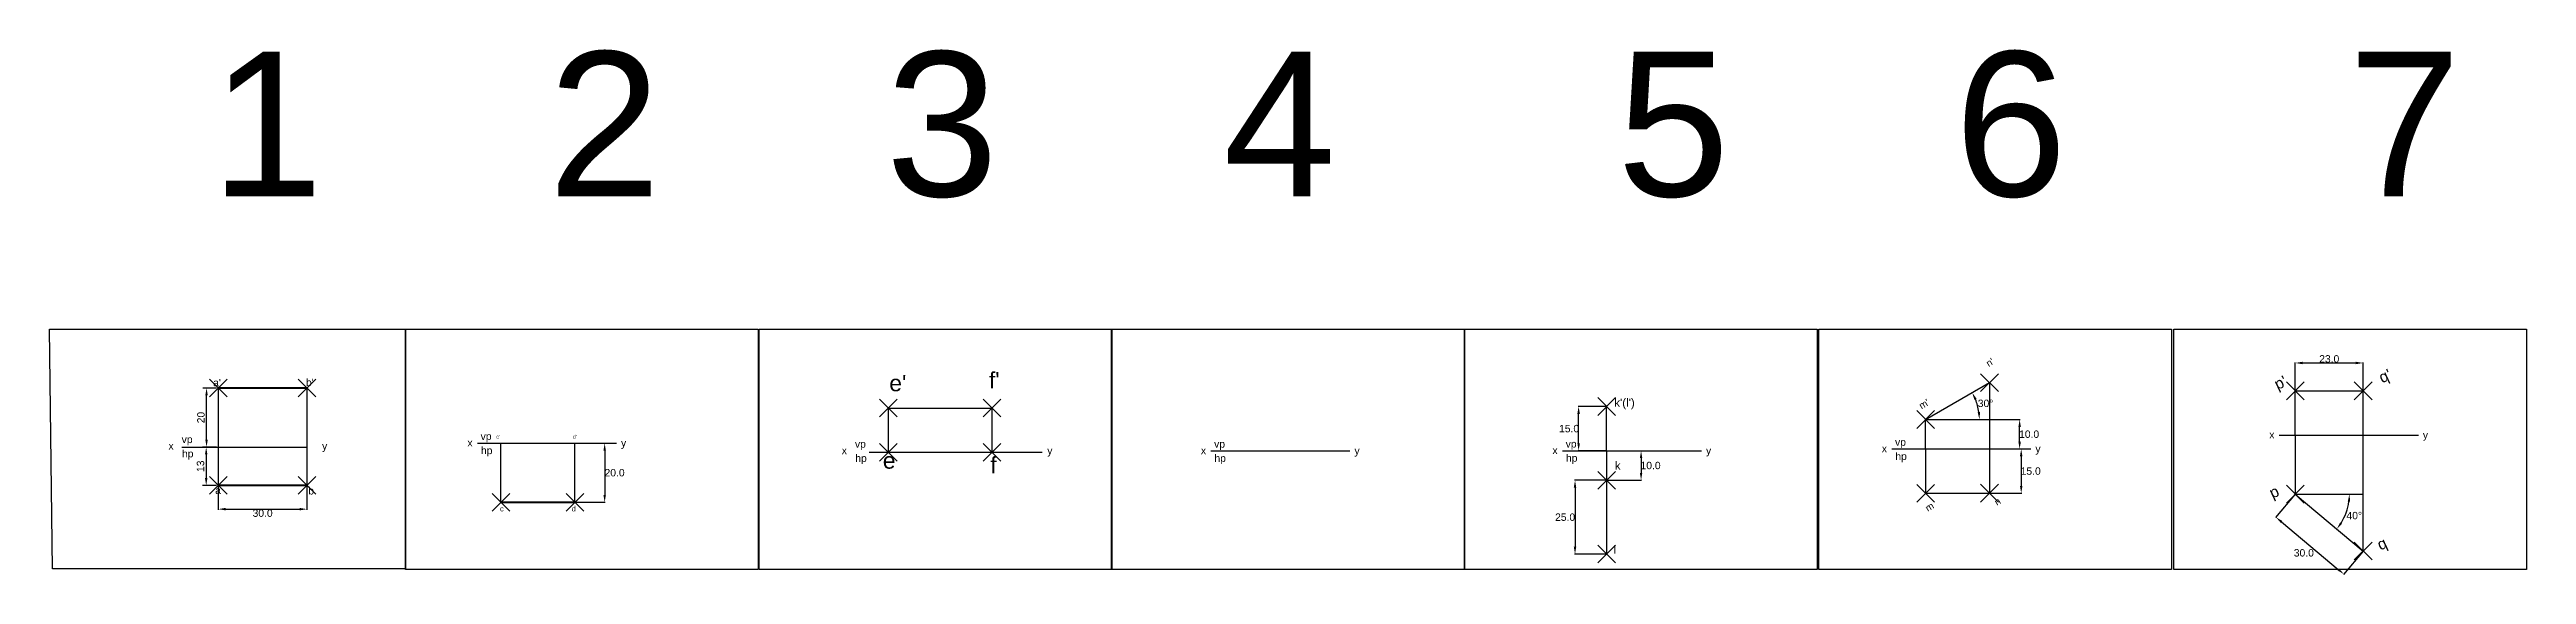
# Model space of a CAD drawing. Header units: millimetres. Extents: x 63 to 1872, y 180 to 688.
# Drawn here: x 63 to 901, y 275 to 453 of the extents above; entities that cross this region are included whole.
import ezdxf

# ---------------------------------------------------------------- set-up
doc = ezdxf.new("R2010")
doc.units = ezdxf.units.MM
doc.header["$PDMODE"] = 3
doc.header["$PDSIZE"] = 3
doc.styles.get("Standard").update_dxf_attribs({"font": 'arial.ttf'})
doc.dimstyles.new('ISO-25', dxfattribs={"dimtxt": 2.5, "dimasz": 2.5, "dimexe": 1.25, "dimexo": 0.625, "dimtad": 1, "dimtxsty": 'Standard', "dimcen": 2.5, "dimadec": 0, "dimazin": 0, "dimtfac": 1, "dimtmove": 0, "dimatfit": 3, "dimfxl": 1, "dimarcsym": 0})
doc.dimstyles.get("Standard").update_dxf_attribs({"dimtxt": 2.5, "dimasz": 2.5, "dimexe": 0.18, "dimexo": 0.0625, "dimgap": 0.09, "dimtad": 2, "dimtih": 1, "dimtoh": 1, "dimdec": 1, "dimzin": 0, "dimdsep": 46, "dimtxsty": 'Standard', "dimcen": 0.09, "dimclrd": 210, "dimadec": 0, "dimazin": 0, "dimtfac": 1, "dimtdec": 1, "dimtofl": 0, "dimtmove": 0, "dimatfit": 3, "dimfxl": 1, "dimtolj": 1, "dimtzin": 0, "dimarcsym": 0})

msp = doc.modelspace()

# ---------------------------------------------------------------- texts
for s, height, p in [('   1    2    3    4     5    6     7     ', 49.00766, (60.482, 403.521)), ("f'", 5.5338, (380.721, 338.438)), ("e'", 5.5338, (347.042, 337.485)), ("k'(l')", 2.8044, (592.234, 332.225)), ("c'                                                   d'", 1.24794, (214.137, 321.476)), ('e', 5.534, (344.847, 311.265)), ('f', 5.534, (381.199, 309.74)), ('k', 2.804, (592.416, 310.911)), ('c                                 d', 1.79378, (215.397, 296.797)), ('l', 2.804, (592.013, 282.468))]:
    msp.add_text(s, height=height).set_placement(p)
for s, height, rotation, p in [("n'", 2.3427, 30.836751, (718.865, 345.671)), ("q'", 3.7753, 25.001703, (851.925, 340.155)), ("p'", 3.7753, 25.001703, (816.569, 337.876)), ("m'", 2.3427, 30.836751, (696.179, 331.32)), ('p', 3.775, 25.001703, (814.858, 301.063)), ('m', 2.343, 30.836751, (698.295, 296.65)), ('n', 2.343, 30.836751, (721.66, 298.685)), ('q', 3.775, 25.001703, (851.354, 283.511))]:
    msp.add_text(s, height=height, rotation=rotation).set_placement(p)
at = {"char_height": 2.5, "attachment_point": 1}
for s, width, insert in [("a'", 3.76175, (118.36, 341.667)), ("b'", 2.36331, (149.745, 341.725)), ('x', 4.72542, (103.25, 320.227)), ('vp', 3.8283, (107.722, 322.438)), ('y', 4.12654, (155.199, 320.167)), ('x', 4.72542, (204.362, 321.286)), ('vp', 3.8283, (208.834, 323.497)), ('hp', 3.72212, (208.941, 318.685)), ('y', 4.12654, (256.311, 321.226)), ('vp', 3.8283, (335.435, 320.885)), ('vp', 3.8283, (456.903, 320.885)), ('vp', 3.8283, (575.802, 320.929)), ('x', 4.72542, (682.73, 319.325)), ('vp', 3.8283, (687.202, 321.537)), ('y', 4.12654, (734.678, 319.265)), ('x', 4.72542, (813.768, 324.017)), ('y', 4.12654, (865.717, 323.957)), ('hp', 3.72212, (107.829, 317.626)), ('x', 4.72542, (330.963, 318.673)), ('hp', 3.72212, (335.542, 316.072)), ('y', 4.12654, (400.471, 318.614)), ('x', 4.72542, (452.431, 318.673)), ('hp', 3.72212, (457.009, 316.072)), ('y', 4.12654, (504.379, 318.614)), ('x', 4.72542, (571.329, 318.717)), ('hp', 3.72212, (575.908, 316.116)), ('y', 4.12654, (623.278, 318.658)), ('hp', 3.72212, (687.308, 316.724)), ('a', 3.42268, (119.039, 305.209)), ('b', 3.81282, (150.535, 305.032))]:
    msp.add_mtext_dynamic_manual_height_columns(s, width=width, gutter_width=12.5, heights=[0], dxfattribs=dict(at, insert=insert))

# ---------------------------------------------------------------- blocks, each defined once
blk = doc.blocks.new('*D1')
at = {"color": 0, "lineweight": -2, "transparency": 16777216}
for p, q in [((119.45, 338.58), (114.88, 338.58)), ((116.13, 321.09), (116.13, 336.08)), ((119.46, 318.59), (114.88, 318.59))]:
    blk.add_line(p, q, dxfattribs=at)
at = {"color": 0, "transparency": 16777216}
for points in [[(115.72, 336.08), (116.55, 336.08), (116.13, 338.58)], [(115.72, 321.09), (116.55, 321.09), (116.13, 318.59)]]:
    blk.add_solid(points, dxfattribs=at)
at = {"layer": 'Defpoints', "color": 0, "transparency": 16777216}
for p in [(116.13, 338.58), (120.08, 338.58), (120.09, 318.59)]:
    blk.add_point(p, dxfattribs=at)
at = {"color": 0, "transparency": 16777216, "insert": (114.23, 328.58), "char_height": 2.5, "attachment_point": 5, "rotation": 90}
blk.add_mtext('20', dxfattribs=at)
blk = doc.blocks.new('*D2')
at = {"color": 0, "lineweight": -2, "transparency": 16777216}
for p, q in [((119.46, 318.59), (114.76, 318.59)), ((116.01, 316.09), (116.01, 308.08)), ((119.47, 305.58), (114.76, 305.58))]:
    blk.add_line(p, q, dxfattribs=at)
at = {"color": 0, "transparency": 16777216}
for points in [[(115.59, 316.09), (116.42, 316.09), (116.01, 318.59)], [(115.59, 308.08), (116.42, 308.08), (116.01, 305.58)]]:
    blk.add_solid(points, dxfattribs=at)
at = {"layer": 'Defpoints', "color": 0, "transparency": 16777216}
for p in [(120.09, 318.59), (116.01, 305.58), (120.09, 305.58)]:
    blk.add_point(p, dxfattribs=at)
at = {"color": 0, "transparency": 16777216, "insert": (114.1, 312.08), "char_height": 2.5, "attachment_point": 5, "rotation": 90}
blk.add_mtext('13', dxfattribs=at)
blk = doc.blocks.new('*D3')
at = {"color": 0, "lineweight": -2, "transparency": 16777216}
for p, q in [((240.77, 319.9), (250.96, 319.9)), ((240.77, 299.9), (250.96, 299.9))]:
    blk.add_line(p, q, dxfattribs=at)
at = {"color": 210, "lineweight": -2, "transparency": 16777216}
blk.add_line((250.78, 317.4), (250.78, 302.4), dxfattribs=at)
at = {"color": 210, "transparency": 16777216}
for points in [[(250.36, 317.4), (251.19, 317.4), (250.78, 319.9)], [(250.36, 302.4), (251.19, 302.4), (250.78, 299.9)]]:
    blk.add_solid(points, dxfattribs=at)
at = {"layer": 'Defpoints', "color": 0, "transparency": 16777216}
for p in [(240.7, 319.9), (240.7, 299.9), (250.78, 299.9)]:
    blk.add_point(p, dxfattribs=at)
at = {"color": 0, "transparency": 16777216, "insert": (254.13, 309.9), "char_height": 2.5, "attachment_point": 5}
blk.add_mtext('\\A1;20.0', dxfattribs=at)
blk = doc.blocks.new('*D4')
at = {"color": 0, "lineweight": -2, "transparency": 16777216}
for p, q in [((120.09, 305.52), (120.09, 297.38)), ((150.09, 305.53), (150.09, 297.38))]:
    blk.add_line(p, q, dxfattribs=at)
at = {"color": 210, "lineweight": -2, "transparency": 16777216}
blk.add_line((122.59, 297.56), (147.59, 297.56), dxfattribs=at)
at = {"color": 210, "transparency": 16777216}
for points in [[(122.59, 297.98), (122.59, 297.14), (120.09, 297.56)], [(147.59, 297.98), (147.59, 297.14), (150.09, 297.56)]]:
    blk.add_solid(points, dxfattribs=at)
at = {"layer": 'Defpoints', "color": 0, "transparency": 16777216}
for p in [(120.09, 305.58), (150.09, 305.6), (150.09, 297.56)]:
    blk.add_point(p, dxfattribs=at)
at = {"color": 0, "transparency": 16777216, "insert": (135.09, 296.19), "char_height": 2.5, "attachment_point": 5}
blk.add_mtext('\\A1;30.0', dxfattribs=at)
blk = doc.blocks.new('*D31')
at = {"color": 0, "lineweight": -2, "transparency": 16777216}
for p, q in [((589.71, 317.33), (601.49, 317.33)), ((589.71, 307.33), (601.49, 307.33))]:
    blk.add_line(p, q, dxfattribs=at)
at = {"color": 210, "lineweight": -2, "transparency": 16777216}
blk.add_line((601.31, 314.83), (601.31, 309.83), dxfattribs=at)
at = {"color": 210, "transparency": 16777216}
for points in [[(600.89, 314.83), (601.72, 314.83), (601.31, 317.33)], [(600.89, 309.83), (601.72, 309.83), (601.31, 307.33)]]:
    blk.add_solid(points, dxfattribs=at)
at = {"layer": 'Defpoints', "color": 0, "transparency": 16777216}
for p in [(589.65, 317.33), (589.65, 307.33), (601.31, 307.33)]:
    blk.add_point(p, dxfattribs=at)
at = {"color": 0, "transparency": 16777216, "insert": (604.52, 312.33), "char_height": 2.5, "attachment_point": 5}
blk.add_mtext('\\A1;10.0', dxfattribs=at)
blk = doc.blocks.new('*D32')
at = {"color": 0, "lineweight": -2, "transparency": 16777216}
for p, q in [((589.58, 332.33), (580, 332.33)), ((589.58, 317.33), (580, 317.33))]:
    blk.add_line(p, q, dxfattribs=at)
at = {"color": 210, "lineweight": -2, "transparency": 16777216}
blk.add_line((580.18, 319.83), (580.18, 329.83), dxfattribs=at)
at = {"color": 210, "transparency": 16777216}
for points in [[(579.76, 329.83), (580.6, 329.83), (580.18, 332.33)], [(579.76, 319.83), (580.6, 319.83), (580.18, 317.33)]]:
    blk.add_solid(points, dxfattribs=at)
at = {"layer": 'Defpoints', "color": 0, "transparency": 16777216}
for p in [(580.18, 332.33), (589.65, 332.33), (589.65, 317.33)]:
    blk.add_point(p, dxfattribs=at)
at = {"color": 0, "transparency": 16777216, "insert": (576.96, 324.83), "char_height": 2.5, "attachment_point": 5}
blk.add_mtext('\\A1;15.0', dxfattribs=at)
blk = doc.blocks.new('*D33')
at = {"color": 0, "lineweight": -2, "transparency": 16777216}
for p, q in [((589.58, 307.33), (578.79, 307.33)), ((589.58, 282.33), (578.79, 282.33))]:
    blk.add_line(p, q, dxfattribs=at)
at = {"color": 210, "lineweight": -2, "transparency": 16777216}
blk.add_line((578.97, 304.83), (578.97, 284.83), dxfattribs=at)
at = {"color": 210, "transparency": 16777216}
for points in [[(578.55, 304.83), (579.39, 304.83), (578.97, 307.33)], [(578.55, 284.83), (579.39, 284.83), (578.97, 282.33)]]:
    blk.add_solid(points, dxfattribs=at)
at = {"layer": 'Defpoints', "color": 0, "transparency": 16777216}
for p in [(589.65, 307.33), (578.97, 282.33), (589.65, 282.33)]:
    blk.add_point(p, dxfattribs=at)
at = {"color": 0, "transparency": 16777216, "insert": (575.62, 294.83), "char_height": 2.5, "attachment_point": 5}
blk.add_mtext('\\A1;25.0', dxfattribs=at)
blk = doc.blocks.new('*D34')
at = {"color": 0, "lineweight": -2, "transparency": 16777216}
for p, q in [((719.24, 317.94), (730.05, 317.94)), ((719.24, 302.94), (730.05, 302.94))]:
    blk.add_line(p, q, dxfattribs=at)
at = {"color": 210, "lineweight": -2, "transparency": 16777216}
blk.add_line((729.87, 315.44), (729.87, 305.44), dxfattribs=at)
at = {"color": 210, "transparency": 16777216}
for points in [[(729.45, 315.44), (730.29, 315.44), (729.87, 317.94)], [(729.45, 305.44), (730.29, 305.44), (729.87, 302.94)]]:
    blk.add_solid(points, dxfattribs=at)
at = {"layer": 'Defpoints', "color": 0, "transparency": 16777216}
for p in [(719.17, 317.94), (719.17, 302.94), (729.87, 302.94)]:
    blk.add_point(p, dxfattribs=at)
at = {"color": 0, "transparency": 16777216, "insert": (733.08, 310.44), "char_height": 2.5, "attachment_point": 5}
blk.add_mtext('\\A1;15.0', dxfattribs=at)
blk = doc.blocks.new('*D35')
at = {"color": 0, "lineweight": -2, "transparency": 16777216}
for p, q in [((719.24, 327.94), (729.52, 327.94)), ((719.24, 317.94), (729.52, 317.94))]:
    blk.add_line(p, q, dxfattribs=at)
at = {"color": 210, "lineweight": -2, "transparency": 16777216}
blk.add_line((729.34, 320.44), (729.34, 325.44), dxfattribs=at)
at = {"color": 210, "transparency": 16777216}
for points in [[(728.92, 325.44), (729.76, 325.44), (729.34, 327.94)], [(728.92, 320.44), (729.76, 320.44), (729.34, 317.94)]]:
    blk.add_solid(points, dxfattribs=at)
at = {"layer": 'Defpoints', "color": 0, "transparency": 16777216}
for p in [(719.17, 327.94), (729.34, 327.94), (719.17, 317.94)]:
    blk.add_point(p, dxfattribs=at)
at = {"color": 0, "transparency": 16777216, "insert": (732.55, 322.94), "char_height": 2.5, "attachment_point": 5}
blk.add_mtext('\\A1;10.0', dxfattribs=at)
blk = doc.blocks.new('*D36')
at = {"color": 210, "lineweight": -2, "transparency": 16777216}
blk.add_arc((697.52, 327.94), 18.2, 7.87438, 22.12562, dxfattribs=at)
at = {"color": 210, "transparency": 16777216}
for points in [[(714.01, 334.61), (714.76, 334.98), (713.29, 337.04)], [(715.97, 330.46), (715.14, 330.4), (715.73, 327.94)]]:
    blk.add_solid(points, dxfattribs=at)
at = {"layer": 'Defpoints', "color": 0, "transparency": 16777216}
for p in [(719.17, 340.44), (697.52, 327.94), (697.52, 327.94), (715.45, 331.1), (719.17, 327.94)]:
    blk.add_point(p, dxfattribs=at)
at = {"color": 0, "transparency": 16777216, "insert": (717.82, 333.38), "char_height": 2.5, "attachment_point": 5}
blk.add_mtext('\\A1;30°', dxfattribs=at)
blk = doc.blocks.new('*D37')
at = {"color": 210, "lineweight": -2, "transparency": 16777216}
blk.add_arc((822.56, 302.63), 18.33, 327.81922, 352.18078, dxfattribs=at)
at = {"color": 210, "transparency": 16777216}
for points in [[(840.3, 300.16), (841.13, 300.11), (840.89, 302.63)], [(838.41, 292.62), (837.74, 293.11), (836.6, 290.84)]]:
    blk.add_solid(points, dxfattribs=at)
at = {"layer": 'Defpoints', "color": 0, "transparency": 16777216}
for p in [(822.56, 302.63), (822.56, 302.63), (866.96, 302.63), (838.94, 294.4), (845.54, 283.35)]:
    blk.add_point(p, dxfattribs=at)
at = {"color": 0, "transparency": 16777216, "insert": (842.51, 295.37), "char_height": 2.5, "attachment_point": 5}
blk.add_mtext('\\A1;40°', dxfattribs=at)
blk = doc.blocks.new('*D38')
at = {"color": 0, "lineweight": -2, "transparency": 16777216}
for p, q in [((822.56, 337.69), (822.56, 347.25)), ((845.54, 337.69), (845.54, 347.25))]:
    blk.add_line(p, q, dxfattribs=at)
at = {"color": 210, "lineweight": -2, "transparency": 16777216}
blk.add_line((825.06, 347.07), (843.04, 347.07), dxfattribs=at)
at = {"color": 210, "transparency": 16777216}
for points in [[(825.06, 347.49), (825.06, 346.65), (822.56, 347.07)], [(843.04, 347.49), (843.04, 346.65), (845.54, 347.07)]]:
    blk.add_solid(points, dxfattribs=at)
at = {"layer": 'Defpoints', "color": 0, "transparency": 16777216}
for p in [(845.54, 347.07), (822.56, 337.63), (845.54, 337.63)]:
    blk.add_point(p, dxfattribs=at)
at = {"color": 0, "transparency": 16777216, "insert": (834.05, 348.44), "char_height": 2.5, "attachment_point": 5}
blk.add_mtext('\\A1;23.0', dxfattribs=at)
blk = doc.blocks.new('*D39')
at = {"color": 0, "lineweight": -2, "transparency": 16777216}
for p, q in [((822.52, 302.58), (815.9, 294.7)), ((845.5, 283.3), (838.88, 275.41))]:
    blk.add_line(p, q, dxfattribs=at)
at = {"color": 210, "lineweight": -2, "transparency": 16777216}
blk.add_line((817.93, 293.23), (837.08, 277.16), dxfattribs=at)
at = {"color": 210, "transparency": 16777216}
for points in [[(818.2, 293.55), (817.66, 292.91), (816.01, 294.83)], [(837.35, 277.48), (836.81, 276.84), (839, 275.55)]]:
    blk.add_solid(points, dxfattribs=at)
at = {"layer": 'Defpoints', "color": 0, "transparency": 16777216}
for p in [(822.56, 302.63), (845.54, 283.35), (839, 275.55)]:
    blk.add_point(p, dxfattribs=at)
at = {"color": 0, "transparency": 16777216, "insert": (825.46, 282.75), "char_height": 2.5, "attachment_point": 5}
blk.add_mtext('\\A1;30.0', dxfattribs=at)

# ---------------------------------------------------------------- dimensions: what is measured, and where the dimension line sits
for base, p1, p2, picture, middle in [((845.537, 347.071), (822.555, 337.629), (845.537, 337.629), '*D38', (834.046, 348.439)), ((150.092, 297.559), (120.092, 305.583), (150.092, 305.595), '*D4', (135.092, 296.191))]:
    dim = msp.add_linear_dim(base=base, p1=p1, p2=p2, dimstyle='Standard')
    dim.commit()
    dim.dimension.update_dxf_attribs({"geometry": picture, "text_midpoint": middle})
for base, p1, p2, dimstyle, picture, middle in [((116.133, 338.583), (120.086, 318.586), (120.078, 338.583), 'ISO-25', '*D1', (114.232, 328.584)), ((580.179, 332.33), (589.647, 317.33), (589.647, 332.33), 'Standard', '*D32', (576.964, 324.83)), ((729.339, 327.938), (719.173, 317.938), (719.173, 327.938), 'Standard', '*D35', (732.554, 322.938)), ((116.006, 305.583), (120.086, 318.586), (120.092, 305.583), 'ISO-25', '*D2', (114.104, 312.084)), ((250.775, 299.898), (240.705, 319.898), (240.705, 299.898), 'Standard', '*D3', (254.129, 309.898)), ((601.308, 307.33), (589.647, 317.33), (589.647, 307.33), 'Standard', '*D31', (604.523, 312.33)), ((729.869, 302.938), (719.173, 317.938), (719.173, 302.938), 'Standard', '*D34', (733.084, 310.438)), ((578.971, 282.33), (589.647, 307.33), (589.647, 282.33), 'Standard', '*D33', (575.617, 294.83))]:
    dim = msp.add_linear_dim(base=base, p1=p1, p2=p2, angle=90, dimstyle=dimstyle)
    dim.commit()
    dim.dimension.update_dxf_attribs({"geometry": picture, "text_midpoint": middle})
for base, line1, line2, picture, middle in [((715.451, 331.099), ((697.523, 327.938), (719.173, 340.438)), ((697.523, 327.938), (719.173, 327.938)), '*D36', (717.82, 333.376)), ((838.938, 294.401), ((822.555, 302.629), (845.537, 283.345)), ((822.555, 302.629), (866.957, 302.629)), '*D37', (842.511, 295.366))]:
    dim = msp.add_angular_dim_2l(base=base, line1=line1, line2=line2, dimstyle='Standard')
    dim.commit()
    dim.dimension.update_dxf_attribs({"geometry": picture, "text_midpoint": middle})
dim = msp.add_aligned_dim(p1=(822.555, 302.629), p2=(845.537, 283.345), distance=-10.175, dimstyle='Standard')
dim.commit()
dim.dimension.update_dxf_attribs({"geometry": '*D39', "text_midpoint": (825.456, 282.75)})

# ---------------------------------------------------------------- linework, layer by layer
for p, q in [((120.078, 338.583), (120.092, 305.583)), ((150.078, 338.595), (150.078, 305.595)), ((697.523, 327.938), (719.173, 340.438)), ((719.173, 340.438), (719.173, 302.938)), ((822.555, 322.629), (822.555, 337.629)), ((822.555, 337.629), (845.537, 337.629)), ((845.537, 322.629), (845.537, 337.629)), ((346.756, 316.808), (346.756, 331.808)), ((346.756, 331.808), (381.756, 331.808)), ((381.756, 331.808), (381.756, 316.808)), ((589.647, 317.33), (589.647, 332.33)), ((697.523, 317.938), (697.523, 327.938)), ((697.523, 327.938), (719.173, 327.938)), ((107.722, 318.583), (150.086, 318.595)), ((207.719, 319.898), (254.78, 319.898)), ((215.705, 299.898), (215.705, 319.898)), ((240.705, 299.898), (240.705, 319.898)), ((817.125, 322.629), (864.186, 322.629)), ((822.555, 322.629), (822.555, 302.629)), ((845.537, 283.345), (845.537, 322.629)), ((340.226, 316.808), (398.754, 316.808)), ((455.788, 317.286), (502.848, 317.286)), ((574.686, 317.33), (621.747, 317.33)), ((589.647, 317.33), (589.647, 307.33)), ((686.087, 317.938), (733.148, 317.938)), ((697.523, 317.938), (697.523, 302.938)), ((589.647, 307.33), (589.647, 282.33)), ((697.523, 302.938), (719.173, 302.938)), ((822.555, 302.629), (845.537, 302.629)), ((822.555, 302.629), (845.537, 283.345))]:
    msp.add_line(p, q)
for points in [[(63.024, 358.578), (183.366, 358.578), (183.366, 277.291), (64.071, 277.291)], [(183.366, 358.578), (302.661, 358.578), (302.661, 277.087), (183.366, 277.087)], [(302.979, 358.578), (422.275, 358.578), (422.275, 277.087), (302.979, 277.087)], [(422.235, 358.578), (541.53, 358.578), (541.53, 277.087), (422.235, 277.087)], [(541.549, 358.578), (660.844, 358.578), (660.844, 277.087), (541.549, 277.087)], [(661.435, 358.578), (780.731, 358.578), (780.731, 277.087), (661.435, 277.087)], [(781.461, 358.578), (900.756, 358.578), (900.756, 277.087), (781.461, 277.087)]]:
    msp.add_lwpolyline(points, close=True)
at = {"const_width": 0.7}
for points in [[(120.078, 338.583), (150.078, 338.595)], [(120.092, 305.583), (150.092, 305.595)], [(215.705, 299.898), (240.705, 299.898)]]:
    msp.add_lwpolyline(points, dxfattribs=at)
for p in [(120.078, 338.583), (150.078, 338.583), (589.647, 332.33), (589.647, 332.33), (719.146, 340.443), (822.555, 337.629), (845.537, 337.629), (346.756, 331.808), (381.756, 331.808), (697.6, 327.928), (346.756, 316.808), (381.756, 316.808), (589.647, 307.33), (120.092, 305.583), (150.078, 305.595), (215.705, 299.898), (240.705, 299.898), (697.555, 302.928), (719.138, 302.98), (822.555, 302.629), (589.647, 282.33), (845.537, 283.345)]:
    msp.add_point(p)

msp.set_redraw_order([(e.dxf.handle, doc.entitydb.next_handle()) for e in msp.query("TEXT MTEXT ATTDEF DIMENSION ARC_DIMENSION")])  # texts and dimensions are drawn at this point

doc.saveas('drawing.dxf')
